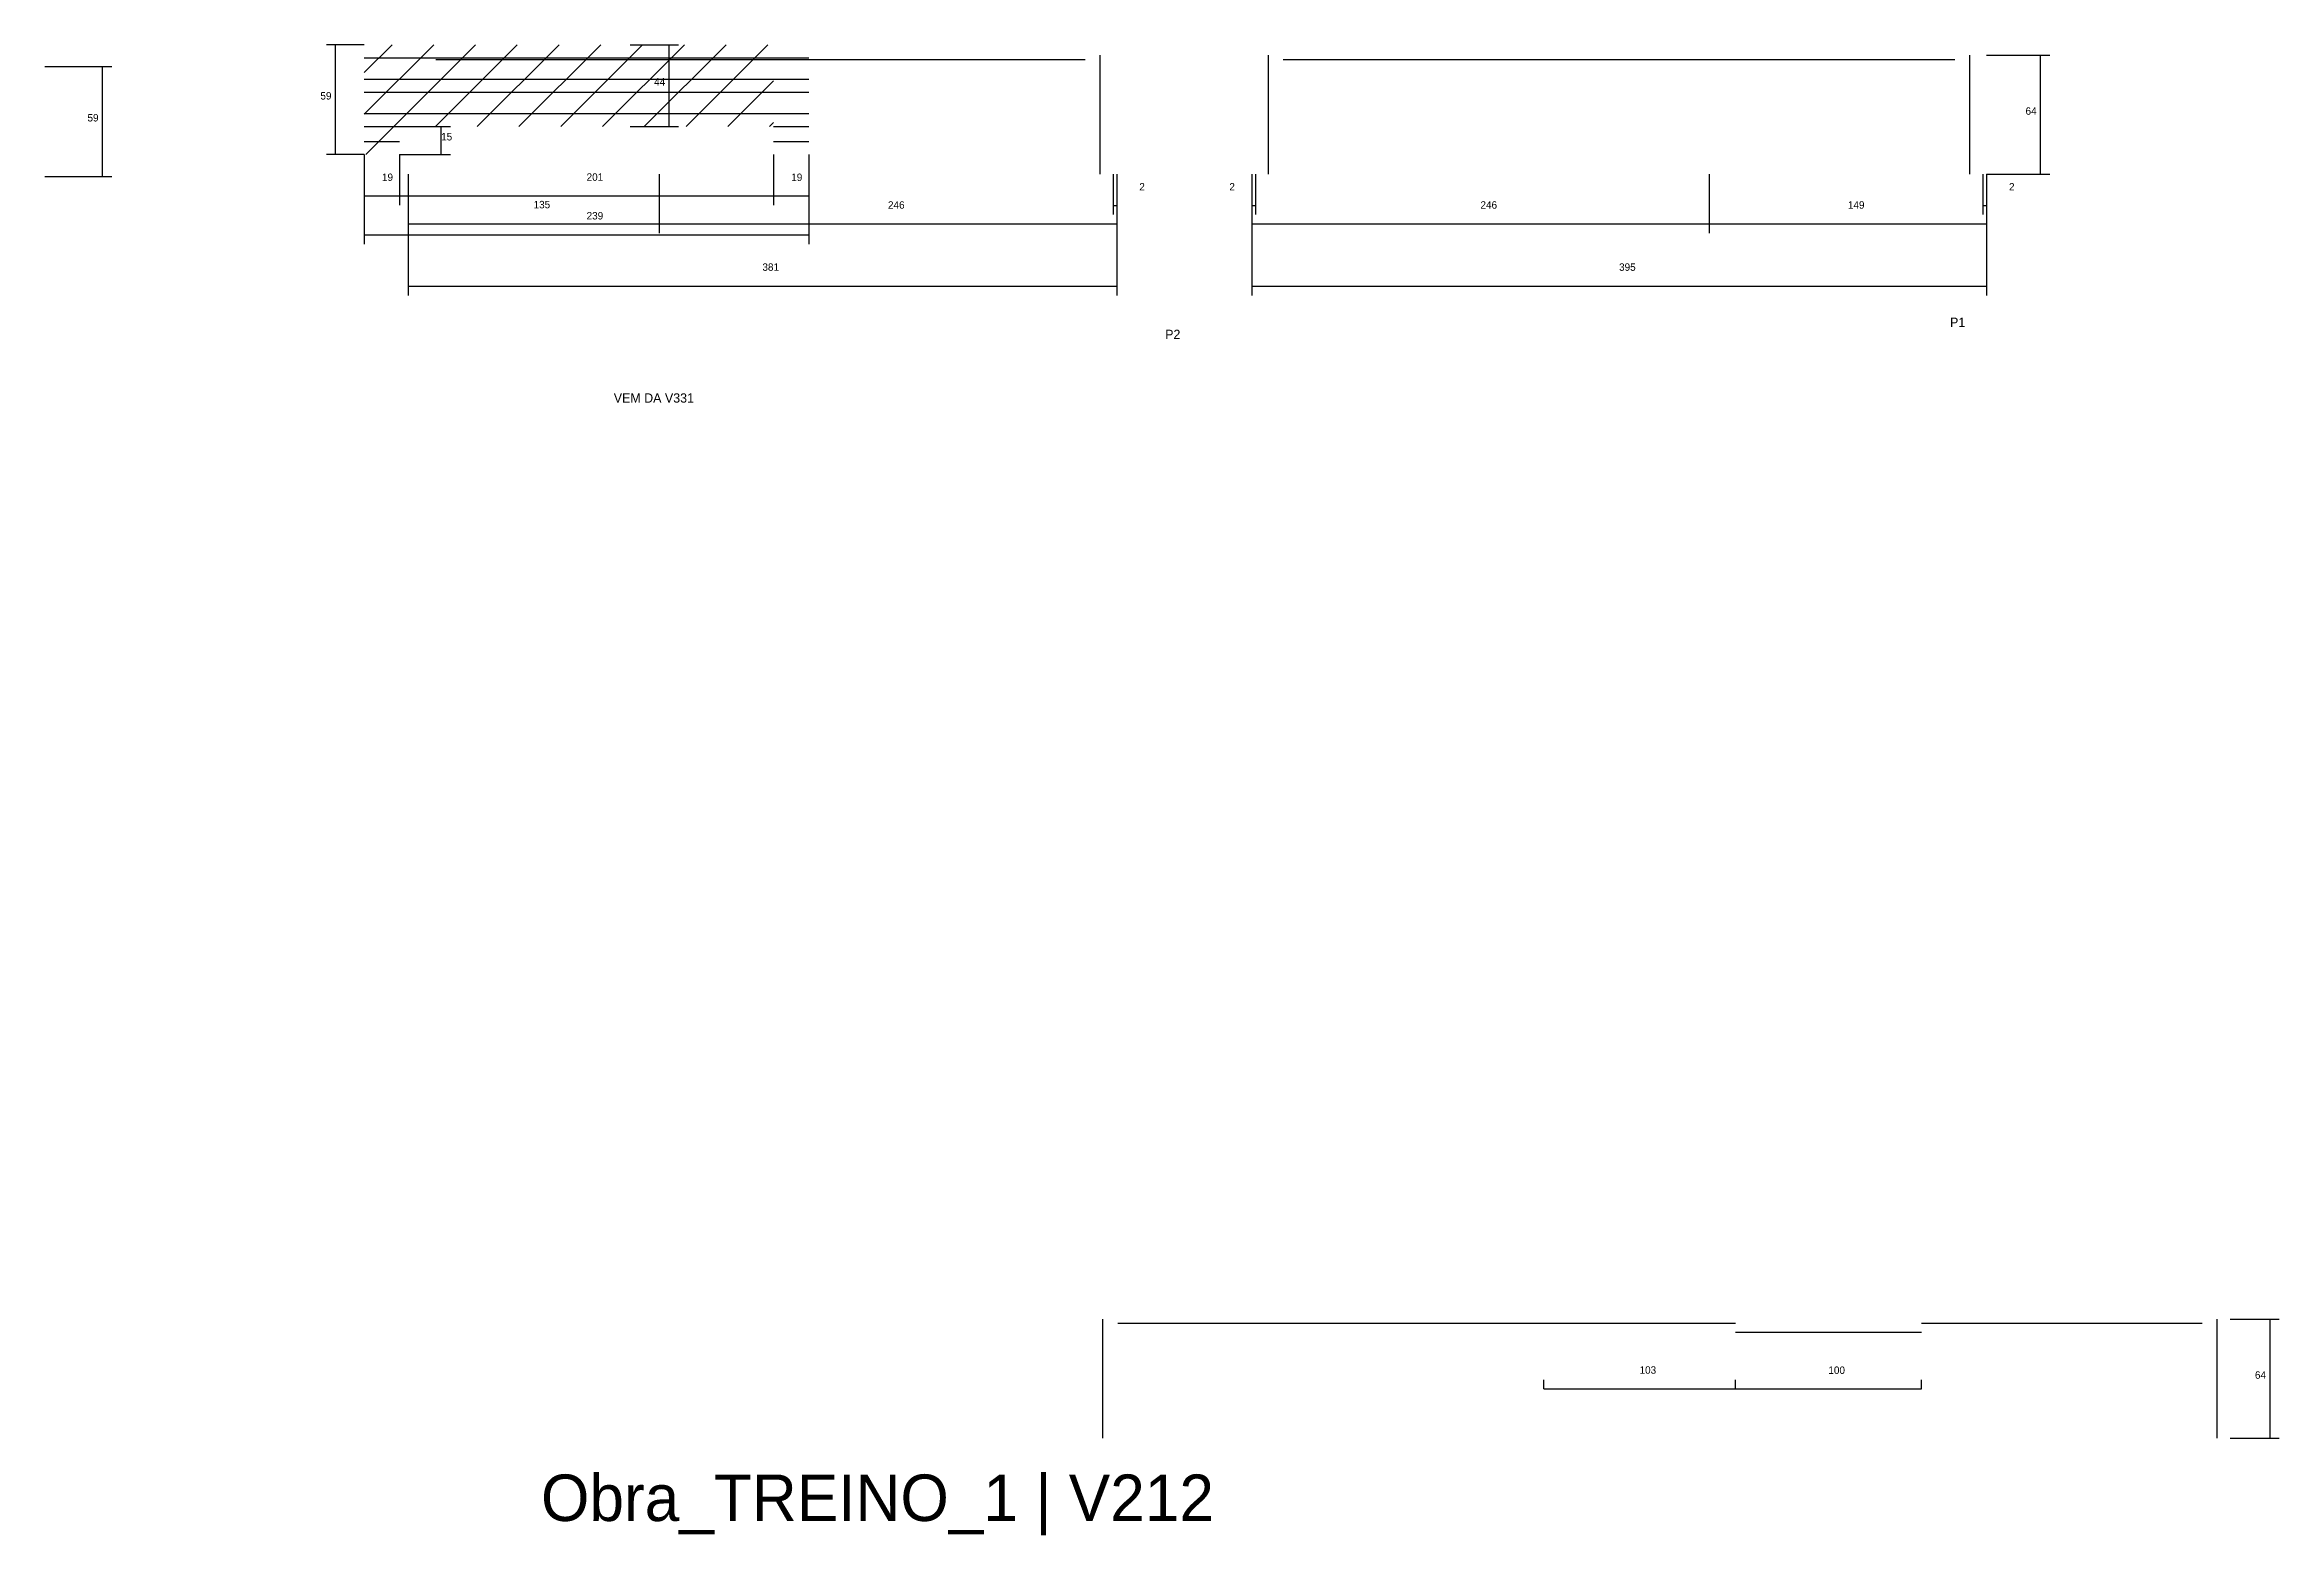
# Model space of a CAD drawing. Header units: metres. Extents: x -2848 to 21926, y -45195 to 1016.
# Drawn here: x 6133 to 7334, y -12218 to -11416 of the extents above; entities that cross this region are included whole.
import ezdxf

# ---------------------------------------------------------------- set-up
doc = ezdxf.new("R2010")
doc.units = ezdxf.units.M
for name, color, linetype in [('COTA', 4, 'Continuous'), ('Cota Seção (2x)', 4, 'Continuous'), ('LABEL_ID', 3, 'Continuous'), ('NOMENCLATURA', 7, 'Continuous'), ('REAPROVEITAMENTO', 251, 'Continuous'), ('SARR_2.2x7', 40, 'Continuous'), ('Texto Seção', 7, 'Continuous')]:
    doc.layers.add(name, color=color, linetype=linetype)

msp = doc.modelspace()

# ---------------------------------------------------------------- texts
at = {"layer": 'COTA'}
for s, p in [('59', (6156.2, -11457.4)), ('64', (7198, -11453.8)), ('2', (6721.6, -11494.5)), ('2', (6770, -11494.5)), ('2', (7189.1, -11494.5)), ('135', (6396, -11504.1)), ('239', (6424.5, -11510.1)), ('246', (6586.5, -11504.3)), ('246', (6905, -11504.3)), ('149', (7102.5, -11504.3)), ('381', (6519, -11537.7)), ('395', (6979.5, -11537.7))]:
    msp.add_text(s, height=4, dxfattribs=at).set_placement(p)
at = {"layer": 'Cota Seção (2x)'}
for s, p in [('44', (6460.8, -11438.1)), ('59', (6281.4, -11445.6)), ('15', (6346.3, -11467.6)), ('19', (6314.5, -11489.4)), ('201', (6424.5, -11489.3)), ('19', (6534.5, -11489.4)), ('103', (6990.5, -12130.8)), ('100', (7092, -12130.9)), ('64', (7321.3, -12133.5))]:
    msp.add_text(s, height=4, dxfattribs=at).set_placement(p)
at = {"layer": 'LABEL_ID'}
msp.add_text('Obra_TREINO_1 | V212', height=25, dxfattribs=at).set_placement((6400, -12210))
at = {"layer": 'NOMENCLATURA'}
for s, p in [('P1', (7157.4, -11567.9)), ('P2', (6735.5, -11574.4))]:
    msp.add_text(s, height=5, dxfattribs=at).set_placement(p)
at = {"layer": 'Texto Seção'}
msp.add_text('VEM DA V331', height=5, dxfattribs=at).set_placement((6439.1, -11608.6))

# ---------------------------------------------------------------- hatches: boundary and pattern name
at = {"layer": 'REAPROVEITAMENTO'}
h = msp.add_hatch(dxfattribs=at)
h.set_pattern_fill('ANSI31', scale=5)
h.paths.add_polyline_path([(6324, -11475.1), (6324, -11460.1), (6324, -11460.1), (6525, -11460.1), (6525, -11460.1), (6525, -11416.1), (6525, -11416.1), (6305, -11416.1), (6305, -11416.1), (6305, -11475.1), (6305, -11475.1), (6324, -11475.1)])

# ---------------------------------------------------------------- linework, layer by layer
at = {"layer": 'COTA'}
for p, q in [((7177, -11421.8), (7211.1, -11421.8)), ((7206.1, -11485.8), (7206.1, -11421.8)), ((6133.2, -11427.9), (6169.3, -11427.9)), ((6164.3, -11486.9), (6164.3, -11427.9)), ((6305, -11475.1), (6305, -11523.4)), ((6544, -11475.1), (6544, -11523.4)), ((6133.2, -11486.9), (6169.3, -11486.9)), ((6328.5, -11485.8), (6328.5, -11517.4)), ((6328.5, -11485.8), (6328.5, -11550.9)), ((6463.5, -11485.8), (6463.5, -11517.4)), ((6463.5, -11485.8), (6463.5, -11517.4)), ((6707.5, -11485.8), (6707.5, -11507.5)), ((6709.5, -11485.8), (6709.5, -11517.4)), ((6709.5, -11485.8), (6709.5, -11550.9)), ((6709.5, -11485.8), (6709.5, -11507.5)), ((6782, -11485.8), (6782, -11517.4)), ((6782, -11485.8), (6782, -11550.9)), ((6782, -11485.8), (6782, -11507.5)), ((6784, -11485.8), (6784, -11507.5)), ((7028, -11485.8), (7028, -11517.4)), ((7028, -11485.8), (7028, -11517.4)), ((7175, -11485.8), (7175, -11507.5)), ((7177, -11485.8), (7177, -11517.4)), ((7177, -11485.8), (7177, -11550.9)), ((7177, -11485.8), (7211.1, -11485.8)), ((7177, -11485.8), (7177, -11507.5)), ((6707.5, -11502.5), (6709.5, -11502.5)), ((6782, -11502.5), (6784, -11502.5)), ((7175, -11502.5), (7177, -11502.5)), ((6305, -11518.4), (6544, -11518.4)), ((6328.5, -11512.4), (6463.5, -11512.4)), ((6463.5, -11512.4), (6709.5, -11512.4)), ((6782, -11512.4), (7028, -11512.4)), ((7028, -11512.4), (7177, -11512.4)), ((6328.5, -11545.9), (6709.5, -11545.9)), ((6782, -11545.9), (7177, -11545.9))]:
    msp.add_line(p, q, dxfattribs=at)
at = {"layer": 'Cota Seção (2x)'}
for p, q in [((6305, -11416.1), (6284.6, -11416.1)), ((6289.6, -11475.1), (6289.6, -11416.1)), ((6448, -11416.1), (6473.9, -11416.1)), ((6468.9, -11460.1), (6468.9, -11416.1)), ((6324, -11460.1), (6351.3, -11460.1)), ((6346.3, -11475.1), (6346.3, -11460.1)), ((6448, -11460.1), (6473.9, -11460.1)), ((6305, -11475.1), (6284.6, -11475.1)), ((6305, -11475.1), (6305, -11502.4)), ((6324, -11475.1), (6324, -11502.4)), ((6324, -11475.1), (6324, -11502.4)), ((6324, -11475.1), (6351.3, -11475.1)), ((6525, -11475.1), (6525, -11502.4)), ((6525, -11475.1), (6525, -11502.4)), ((6544, -11475.1), (6544, -11502.4)), ((6305, -11497.4), (6324, -11497.4)), ((6324, -11497.4), (6525, -11497.4)), ((6525, -11497.4), (6544, -11497.4)), ((7308, -12101.5), (7334.4, -12101.5)), ((7329.4, -12165.5), (7329.4, -12101.5)), ((6939, -12139), (6939, -12134)), ((6939, -12139), (7042, -12139)), ((7042, -12139), (7042, -12134)), ((7042, -12139), (7042, -12134)), ((7042, -12139), (7142, -12139)), ((7142, -12139), (7142, -12134)), ((7308, -12165.5), (7334.4, -12165.5))]:
    msp.add_line(p, q, dxfattribs=at)
at = {"layer": 'SARR_2.2x7'}
for p, q in [((6305, -11423.1), (6544, -11423.1)), ((6700.5, -11485.8), (6700.5, -11421.8)), ((6791, -11485.8), (6791, -11421.8)), ((7168, -11485.8), (7168, -11421.8)), ((6305, -11434.6), (6544, -11434.6)), ((6343.5, -11424), (6463.5, -11424)), ((6463.5, -11424), (6692.5, -11424)), ((6799, -11424), (7028, -11424)), ((7028, -11424), (7160, -11424)), ((6305, -11441.6), (6544, -11441.6)), ((6305, -11453.1), (6544, -11453.1)), ((6305, -11460.1), (6324, -11460.1)), ((6305, -11468.1), (6324, -11468.1)), ((6525, -11460.1), (6544, -11460.1)), ((6525, -11468.1), (6544, -11468.1)), ((6702, -12165.5), (6702, -12101.5)), ((6710, -12103.7), (6939, -12103.7)), ((6939, -12103.7), (7042, -12103.7)), ((7142, -12103.7), (7183, -12103.7)), ((7183, -12103.7), (7293, -12103.7)), ((7301, -12165.5), (7301, -12101.5)), ((7042, -12108.5), (7142, -12108.5))]:
    msp.add_line(p, q, dxfattribs=at)

msp.set_redraw_order([(e.dxf.handle, doc.entitydb.next_handle()) for e in msp.query("TEXT MTEXT ATTDEF DIMENSION ARC_DIMENSION")])  # texts and dimensions are drawn at this point

doc.saveas('drawing.dxf')
